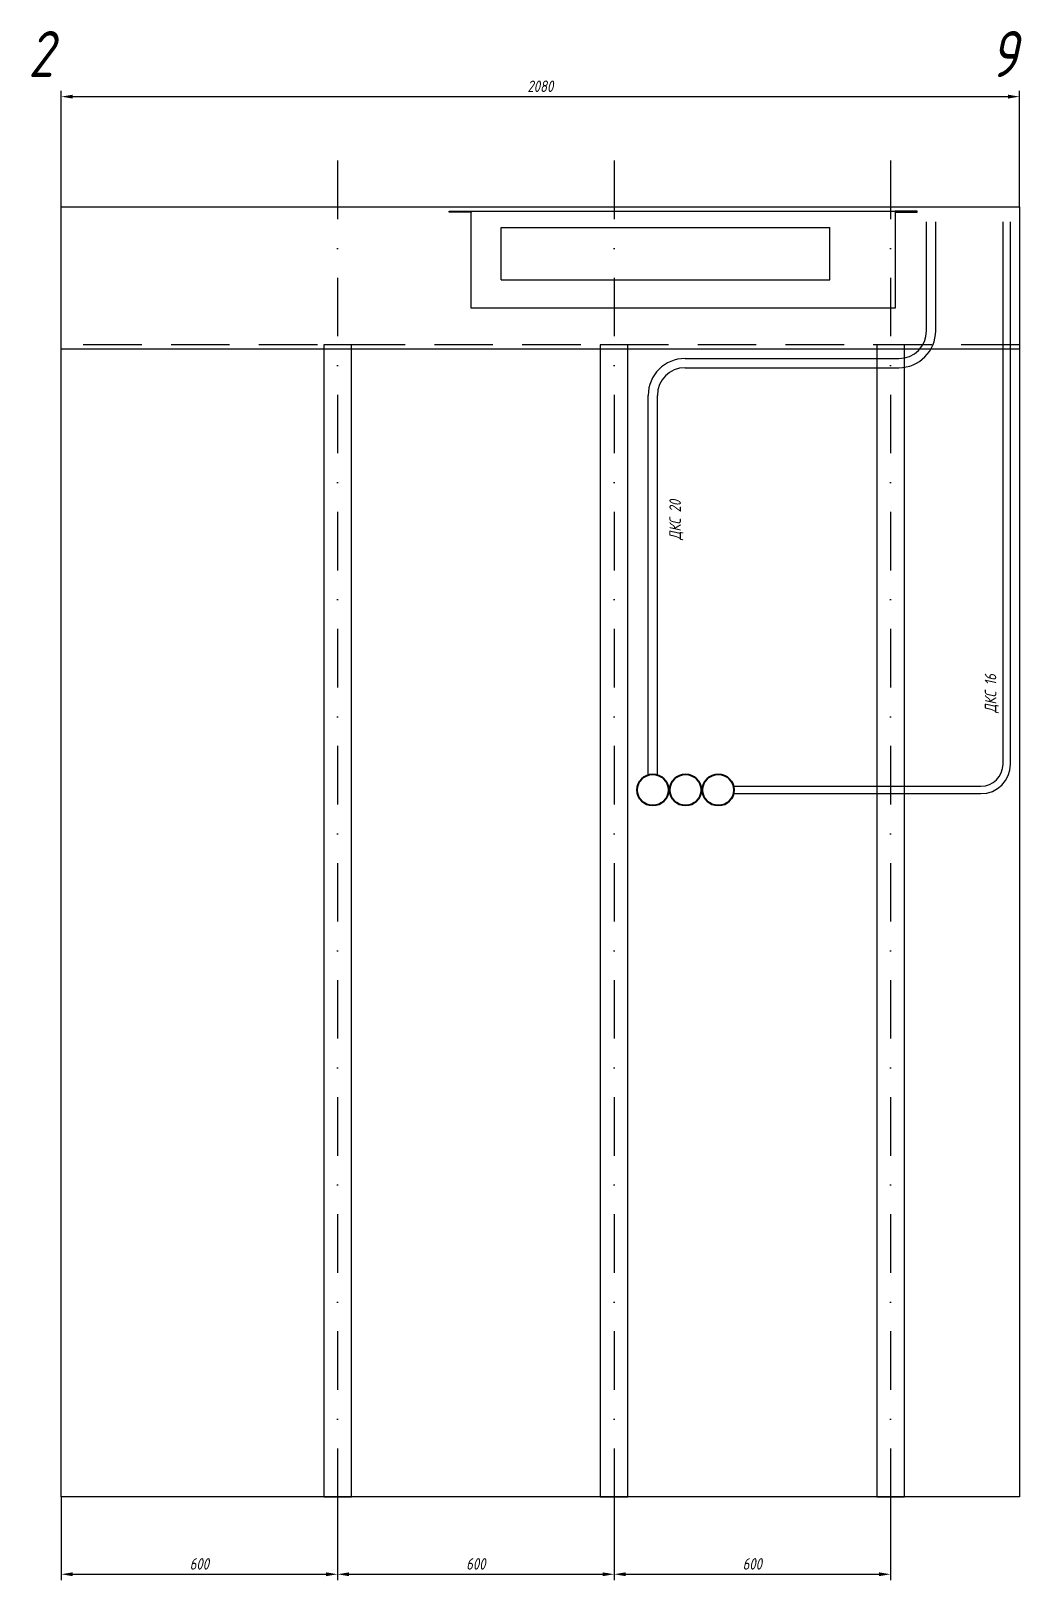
# Model space of a CAD drawing. Header units: millimetres. Extents: x -58926 to 121034, y -30758 to 3695.
# Drawn here: x 20706 to 22856, y -86 to 3277 of the extents above; entities that cross this region are included whole.
import ezdxf
from ezdxf.enums import TextEntityAlignment as Align

# ---------------------------------------------------------------- set-up
doc = ezdxf.new("R2010")
doc.units = ezdxf.units.MM
doc.header["$PDMODE"] = 35
doc.header["$PDSIZE"] = 50
doc.linetypes.add('DASHDOT', pattern=[25.4, 12.7, -6.35, 0, -6.35])
doc.linetypes.add('DASHED', pattern=[19.05, 12.7, -6.35])
for name, color, linetype in [('01 Черновое', 7, 'Continuous'), ('02 ОВиК', 7, 'Continuous'), ('02 ЭОМ и СС', 7, 'Continuous'), ('03 Потолок', 7, 'Continuous'), ('101 Крепление', 7, 'Continuous'), ('101 Крепление размеры', 7, 'Continuous')]:
    doc.layers.add(name, color=color, linetype=linetype)
doc.styles.get("Standard").update_dxf_attribs({"font": 'arial.ttf'})
doc.styles.add('ГОСТ-ISOCPEUR', font='isocpeui.ttf', dxfattribs={"width": 0.8})
doc.dimstyles.new('ISO-25', dxfattribs={"dimtxt": 2.5, "dimasz": 2.5, "dimexe": 1.25, "dimexo": 0.625, "dimtad": 1, "dimtxsty": 'Standard', "dimcen": 2.5, "dimadec": 0, "dimazin": 0, "dimtfac": 1, "dimtmove": 0, "dimatfit": 3, "dimfxl": 1, "dimarcsym": 0})

msp = doc.modelspace()

# ---------------------------------------------------------------- texts
at = {"layer": '01 Черновое', "style": 'ГОСТ-ISOCPEUR', "width": 0.8}
for s, p in [('2', (20727.077, 3226.61)), ('9', (22816.99, 3226.61))]:
    msp.add_text(s, height=100, dxfattribs=at).set_placement(p, align=Align.MIDDLE)
at = {"layer": '02 ЭОМ и СС', "char_height": 25, "width": 270.31285, "attachment_point": 1, "rotation": 90, "style": 'ГОСТ-ISOCPEUR'}
for s, insert in [('{ДКС 20}', (22090.95, 2172.014)), ('{ДКС 16}', (22775.408, 1796.627))]:
    msp.add_mtext(s, dxfattribs=dict(at, insert=insert))

# ---------------------------------------------------------------- blocks, each defined once
blk = doc.blocks.new('*D143')
at = {"layer": '101 Крепление размеры', "color": 0, "lineweight": -2}
for p, q in [((20771, 95.2), (20771, -85.6)), ((21371, 95.2), (21371, -85.6)), ((20796, -73.1), (21346, -73.1))]:
    blk.add_line(p, q, dxfattribs=at)
at = {"layer": '101 Крепление размеры', "color": 0}
for points in [[(20796, -69), (20796, -77.3), (20771, -73.1)], [(21346, -77.3), (21346, -69), (21371, -73.1)]]:
    blk.add_solid(points, dxfattribs=at)
at = {"layer": 'Defpoints', "color": 0}
for p in [(20771, 95.2), (21371, 95.2), (21371, -73.1)]:
    blk.add_point(p, dxfattribs=at)
at = {"layer": '101 Крепление размеры', "color": 0, "insert": (21071, -50.6), "char_height": 25, "attachment_point": 5, "style": 'ГОСТ-ISOCPEUR'}
blk.add_mtext('600', dxfattribs=at)
blk = doc.blocks.new('*D145')
at = {"layer": '101 Крепление размеры', "color": 0, "lineweight": -2}
for p, q in [((21371, 95.2), (21371, -85.6)), ((21971, 95.2), (21971, -85.6)), ((21396, -73.1), (21946, -73.1))]:
    blk.add_line(p, q, dxfattribs=at)
at = {"layer": '101 Крепление размеры', "color": 0}
for points in [[(21396, -69), (21396, -77.3), (21371, -73.1)], [(21946, -77.3), (21946, -69), (21971, -73.1)]]:
    blk.add_solid(points, dxfattribs=at)
at = {"layer": 'Defpoints', "color": 0}
for p in [(21371, 95.2), (21971, 95.2), (21971, -73.1)]:
    blk.add_point(p, dxfattribs=at)
at = {"layer": '101 Крепление размеры', "color": 0, "insert": (21671, -50.6), "char_height": 25, "attachment_point": 5, "style": 'ГОСТ-ISOCPEUR'}
blk.add_mtext('600', dxfattribs=at)
blk = doc.blocks.new('*D146')
at = {"layer": '101 Крепление размеры', "color": 0, "lineweight": -2}
for p, q in [((21971, 95.2), (21971, -85.6)), ((22571, 95.2), (22571, -85.6)), ((21996, -73.1), (22546, -73.1))]:
    blk.add_line(p, q, dxfattribs=at)
at = {"layer": '101 Крепление размеры', "color": 0}
for points in [[(21996, -69), (21996, -77.3), (21971, -73.1)], [(22546, -77.3), (22546, -69), (22571, -73.1)]]:
    blk.add_solid(points, dxfattribs=at)
at = {"layer": 'Defpoints', "color": 0}
for p in [(21971, 95.2), (22571, 95.2), (22571, -73.1)]:
    blk.add_point(p, dxfattribs=at)
at = {"layer": '101 Крепление размеры', "color": 0, "insert": (22271, -50.6), "char_height": 25, "attachment_point": 5, "style": 'ГОСТ-ISOCPEUR'}
blk.add_mtext('600', dxfattribs=at)
blk = doc.blocks.new('*D408')
at = {"layer": '01 Черновое', "color": 0, "lineweight": -2}
for p, q in [((20771, 2895.2), (20771, 3146.6)), ((20796, 3134.1), (22826, 3134.1)), ((22851, 2895.2), (22851, 3146.6))]:
    blk.add_line(p, q, dxfattribs=at)
at = {"layer": '01 Черновое', "color": 0}
for points in [[(20796, 3138.3), (20796, 3129.9), (20771, 3134.1)], [(22826, 3129.9), (22826, 3138.3), (22851, 3134.1)]]:
    blk.add_solid(points, dxfattribs=at)
at = {"layer": 'Defpoints', "color": 0}
for p in [(22851, 3134.1), (20771, 2895.2), (22851, 2895.2)]:
    blk.add_point(p, dxfattribs=at)
at = {"layer": '01 Черновое', "color": 0, "insert": (21811, 3156.6), "char_height": 25, "attachment_point": 5, "style": 'ГОСТ-ISOCPEUR'}
blk.add_mtext('2080', dxfattribs=at)

# ---------------------------------------------------------------- dimensions: what is measured, and where the dimension line sits
at = {"layer": '01 Черновое'}
dim = msp.add_linear_dim(base=(22851.014, 3134.111), p1=(20771.014, 2895.176), p2=(22851.014, 2895.176), dimstyle='ISO-25', override={"dimtxt": 25, "dimasz": 25, "dimexe": 12.5, "dimexo": 0, "dimgap": 10, "dimtxsty": 'ГОСТ-ISOCPEUR'}, dxfattribs=at)
dim.commit()
dim.dimension.update_dxf_attribs({"geometry": '*D408', "text_midpoint": (21811.014, 3156.611)})
at = {"layer": '101 Крепление размеры'}
for base, p1, p2, picture, middle in [((21371.014, -73.131), (20771.014, 95.176), (21371.014, 95.176), '*D143', (21071.014, -50.631)), ((21971.014, -73.131), (21371.014, 95.176), (21971.014, 95.176), '*D145', (21671.014, -50.631)), ((22571.014, -73.131), (21971.014, 95.176), (22571.014, 95.176), '*D146', (22271.014, -50.631))]:
    dim = msp.add_linear_dim(base=base, p1=p1, p2=p2, dimstyle='ISO-25', override={"dimtxt": 25, "dimasz": 25, "dimexe": 12.5, "dimexo": 0, "dimgap": 10, "dimlfac": 1, "dimtxsty": 'ГОСТ-ISOCPEUR'}, dxfattribs=at)
    dim.commit()
    dim.dimension.update_dxf_attribs({"geometry": picture, "text_midpoint": middle})

# ---------------------------------------------------------------- linework, layer by layer
at = {"layer": '01 Черновое'}
msp.add_lwpolyline([(20771.014, 95.176), (20771.014, 2895.176), (22851.014, 2895.176), (22851.014, 95.176)], close=True, dxfattribs=at)
at = {"layer": '02 ОВиК', "lineweight": -2}
for p, q in [((21613.014, 2883.176), (21613.014, 2885.176)), ((21613.014, 2885.176), (21661.014, 2885.176)), ((21613.014, 2883.176), (21613.014, 2885.176)), ((21613.014, 2885.176), (21661.014, 2885.176)), ((21661.014, 2883.176), (21613.014, 2883.176)), ((21661.014, 2883.176), (21613.014, 2883.176)), ((21661.014, 2675.176), (21661.014, 2885.176)), ((21661.014, 2885.176), (22581.014, 2885.176)), ((21661.014, 2885.176), (21661.014, 2883.176)), ((21661.014, 2675.176), (21661.014, 2885.176)), ((21661.014, 2885.176), (22581.014, 2885.176)), ((21661.014, 2885.176), (21661.014, 2883.176)), ((22581.014, 2885.176), (22581.014, 2675.176)), ((22629.014, 2885.176), (22581.014, 2885.176)), ((22581.014, 2885.176), (22581.014, 2883.176)), ((22581.014, 2885.176), (22581.014, 2675.176)), ((22629.014, 2885.176), (22581.014, 2885.176)), ((22581.014, 2885.176), (22581.014, 2883.176)), ((22581.014, 2883.176), (22629.014, 2883.176)), ((22581.014, 2883.176), (22629.014, 2883.176)), ((22629.014, 2883.176), (22629.014, 2885.176)), ((22629.014, 2883.176), (22629.014, 2885.176)), ((21726.014, 2736.176), (21726.014, 2850.176)), ((21726.014, 2850.176), (22439.014, 2850.176)), ((21726.014, 2736.176), (21726.014, 2850.176)), ((21726.014, 2850.176), (22439.014, 2850.176)), ((22439.014, 2736.176), (22439.014, 2850.176)), ((22439.014, 2736.176), (22439.014, 2850.176)), ((21726.014, 2736.176), (22439.014, 2736.176)), ((21726.014, 2736.176), (22439.014, 2736.176)), ((22581.014, 2675.176), (21661.014, 2675.176)), ((22581.014, 2675.176), (21661.014, 2675.176))]:
    msp.add_line(p, q, dxfattribs=at)
at = {"layer": '02 ОВиК', "linetype": 'DASHED', "lineweight": -2, "ltscale": 0.1}
for p, q in [((21643.014, 2883.176), (21643.014, 2885.176)), ((21643.014, 2883.176), (21643.014, 2885.176)), ((22599.014, 2883.176), (22599.014, 2885.176)), ((22599.014, 2883.176), (22599.014, 2885.176))]:
    msp.add_line(p, q, dxfattribs=at)
at = {"layer": '02 ЭОМ и СС'}
for p, q in [((22649.014, 2625.676), (22649.014, 2862.176)), ((22649.014, 2625.676), (22649.014, 2862.176)), ((22669.014, 2625.676), (22669.014, 2862.176)), ((22669.014, 2625.676), (22669.014, 2862.176)), ((22815.014, 1685.176), (22815.014, 2862.176)), ((22815.014, 1685.176), (22815.014, 2862.176)), ((22831.014, 1685.176), (22831.014, 2862.176)), ((22831.014, 1685.176), (22831.014, 2862.176)), ((22125.014, 2565.676), (22589.014, 2565.676)), ((22125.014, 2545.676), (22589.014, 2545.676)), ((22125.014, 2545.676), (22589.014, 2545.676)), ((22045.014, 1661.672), (22045.014, 2485.676)), ((22045.014, 1661.672), (22045.014, 2485.676)), ((22065.014, 1661.672), (22065.014, 2485.676)), ((22065.014, 1661.672), (22065.014, 2485.676)), ((22230.128, 1637.176), (22767.014, 1637.176)), ((22230.128, 1637.176), (22767.014, 1637.176)), ((22230.128, 1621.176), (22767.014, 1621.176)), ((22230.128, 1621.176), (22767.014, 1621.176))]:
    msp.add_line(p, q, dxfattribs=at)
at = {"layer": '02 ЭОМ и СС', "lineweight": 40}
for centre in [(22055.014, 1629.176), (22055.014, 1629.176), (22126.014, 1629.176), (22126.014, 1629.176), (22197.014, 1629.176), (22197.014, 1629.176)]:
    msp.add_circle(centre, 34, dxfattribs=at)
at = {"layer": '02 ЭОМ и СС'}
for centre, radius, start, end in [((22589.014, 2625.676), 60, 270, 0), ((22589.014, 2625.676), 80, 270, 0), ((22589.014, 2625.676), 60, 270, 0), ((22589.014, 2625.676), 80, 270, 0), ((22125.014, 2485.676), 80, 90, 180), ((22125.014, 2485.676), 80, 90, 180), ((22125.014, 2485.676), 60, 90, 180), ((22125.014, 2485.676), 60, 90, 180), ((22767.014, 1685.176), 48, 270, 0), ((22767.014, 1685.176), 64, 270, 0), ((22767.014, 1685.176), 48, 270, 0), ((22767.014, 1685.176), 64, 270, 0)]:
    msp.add_arc(centre, radius, start, end, dxfattribs=at)
at = {"layer": '03 Потолок', "linetype": 'DASHED', "ltscale": 10}
msp.add_line((22851.014, 2595.176), (20771.014, 2595.176), dxfattribs=at)
at = {"layer": '03 Потолок', "lineweight": -2}
msp.add_line((22851.014, 2585.676), (20771.014, 2585.676), dxfattribs=at)
at = {"layer": '101 Крепление', "linetype": 'DASHDOT', "ltscale": 10}
for p, q in [((21371.014, 2995.176), (21371.014, -4.283)), ((21971.014, 2995.176), (21971.014, -4.283)), ((22571.014, 2995.176), (22571.014, -4.283))]:
    msp.add_line(p, q, dxfattribs=at)
at = {"layer": '101 Крепление', "color": 5}
for points in [[(21341.014, 2595.176), (21341.014, 95.176), (21401.014, 95.176), (21401.014, 2595.176)], [(21941.014, 2595.176), (21941.014, 95.176), (22001.014, 95.176), (22001.014, 2595.176)], [(22541.014, 2595.176), (22541.014, 95.176), (22601.014, 95.176), (22601.014, 2595.176)]]:
    msp.add_lwpolyline(points, close=True, dxfattribs=at)

msp.set_redraw_order([(e.dxf.handle, doc.entitydb.next_handle()) for e in msp.query("TEXT MTEXT ATTDEF DIMENSION ARC_DIMENSION")])  # texts and dimensions are drawn at this point

doc.saveas('drawing.dxf')
